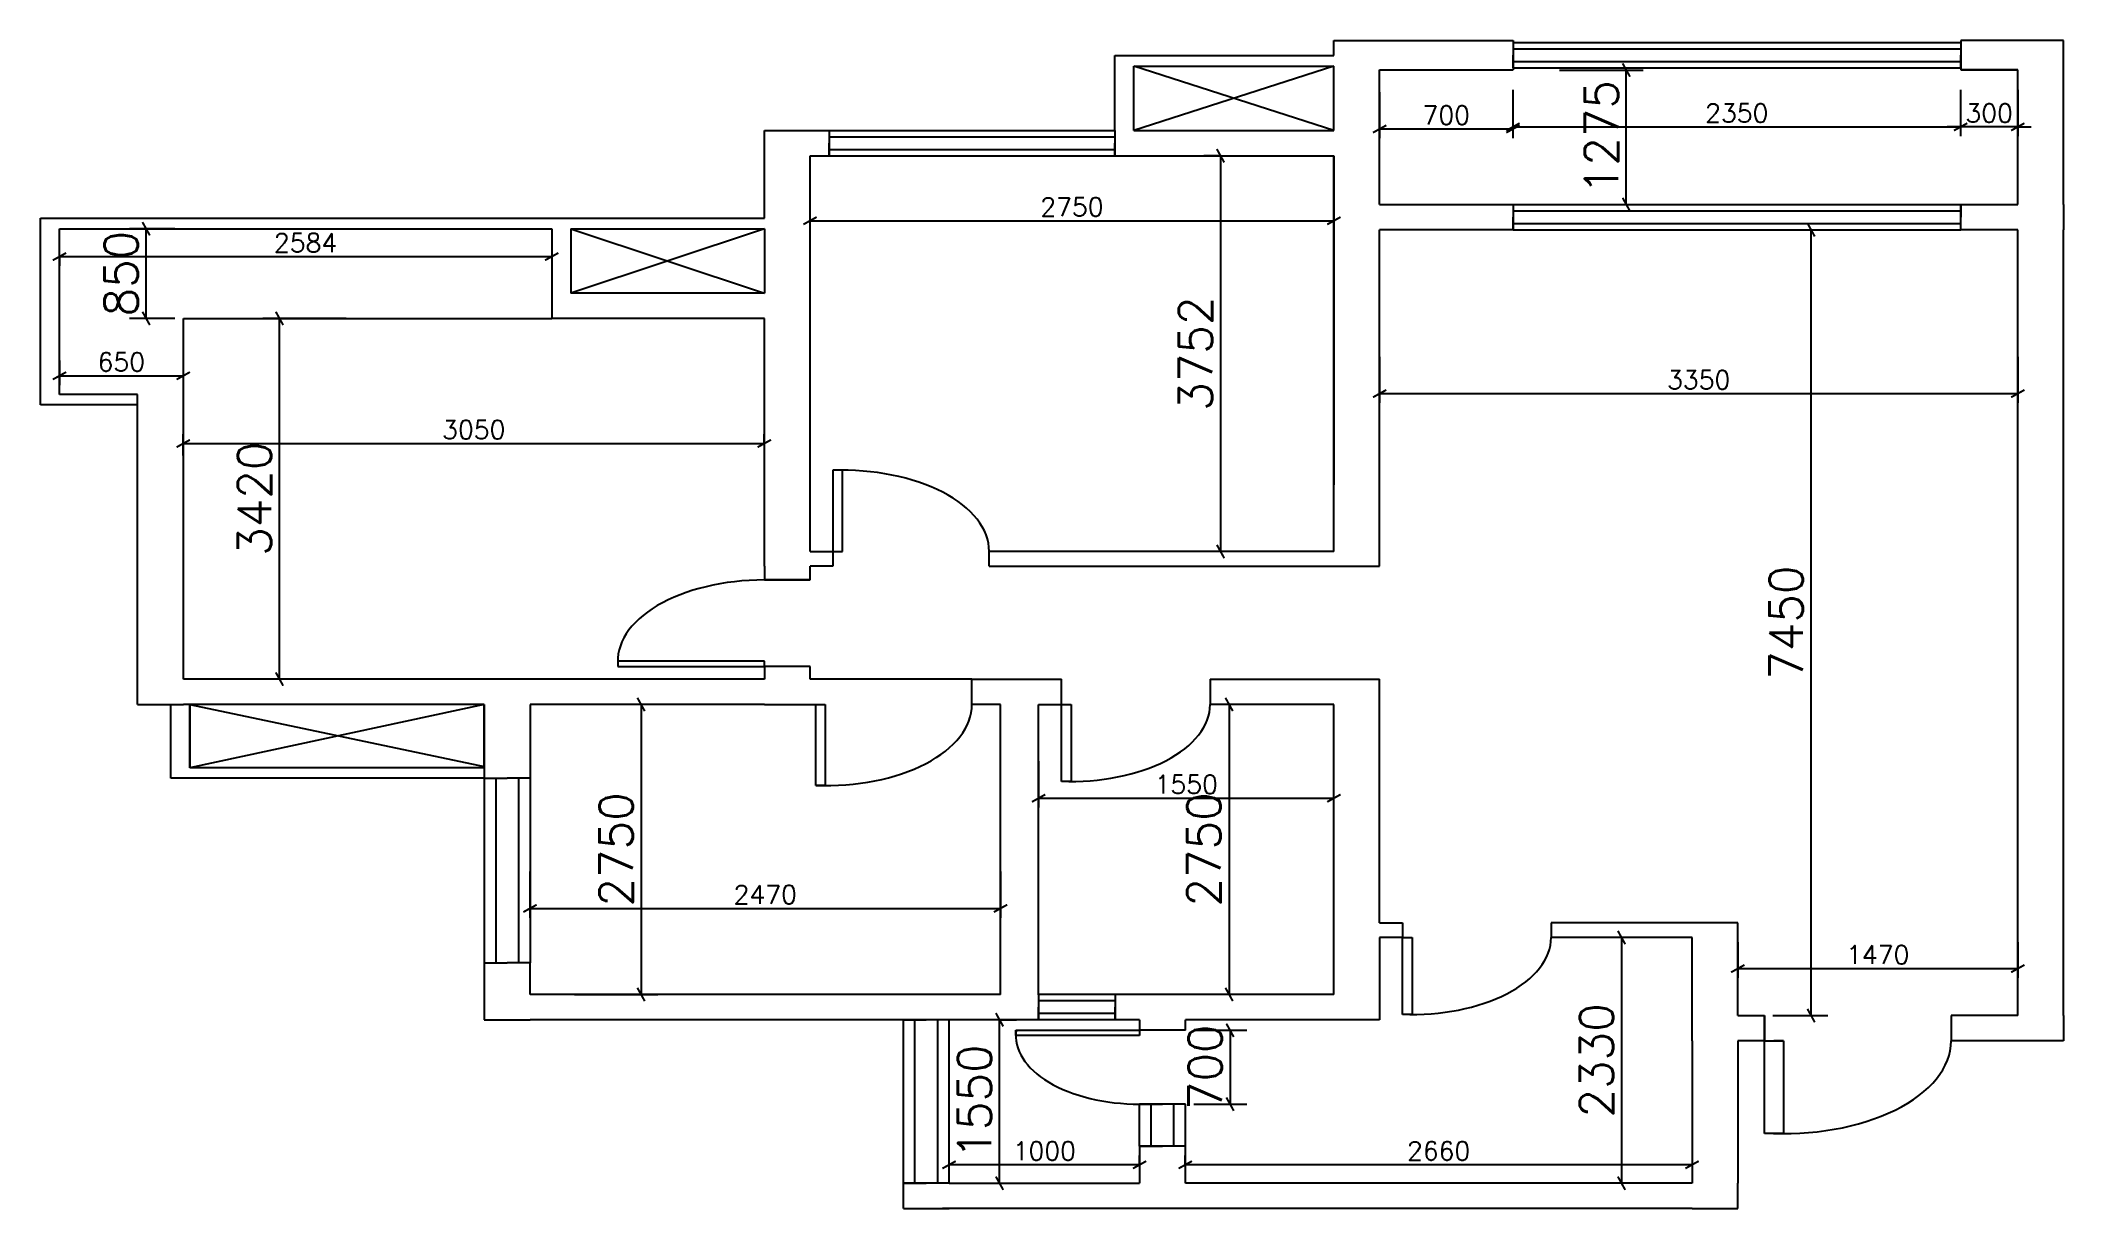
# Model space of a CAD drawing. Header units: millimetres. Extents: x 20837 to 97633253, y -10239614 to 28523936.
# Drawn here: x 30514853 to 97633253, y -10239614 to 28523936 of the extents above; entities that cross this region are included whole.
import ezdxf

# ---------------------------------------------------------------- set-up
doc = ezdxf.new("R2010")
doc.units = ezdxf.units.MM
doc.styles.get("Standard").update_dxf_attribs({"font": 'txt', "bigfont": 'gbcbig.shx'})
doc.dimstyles.new('平面标注', dxfattribs={"dimscale": 70, "dimtxt": 2.5, "dimasz": 1, "dimexe": 1.25, "dimexo": 0.625, "dimtad": 1, "dimtxsty": 'Standard', "dimblk": 'ARCHTICK', "dimcen": 2.5, "dimadec": 0, "dimazin": 0, "dimtfac": 1, "dimtix": 1, "dimtmove": 0, "dimatfit": 3, "dimldrblk": 'DOT', "dimfxl": 0, "dimlwd": -1, "dimlwe": -1, "dimarcsym": 0})

# ---------------------------------------------------------------- blocks, each defined once
blk = doc.blocks.new('_ArchTick')
at = {"color": 0, "linetype": 'ByBlock', "const_width": 0.15}
blk.add_lwpolyline([(-0.5, -0.5), (0.5, 0.5)], dxfattribs=at)
blk = doc.blocks.new('*D7')
at = {"color": 0}
for p, q in [((13735, -400), (13735, -738)), ((15205, -400), (15205, -738)), ((13735, -651), (15205, -651))]:
    blk.add_line(p, q, dxfattribs=at)
at = {"layer": 'Defpoints', "color": 0}
for p in [(13735, -356), (15205, -356), (15205, -651)]:
    blk.add_point(p, dxfattribs=at)
at = {"color": 0, "xscale": 70, "yscale": 70, "zscale": 70, "rotation": 180}
blk.add_blockref('_ArchTick', (13735, -651), dxfattribs=at)
at = {"color": 0, "xscale": 70, "yscale": 70, "zscale": 70}
blk.add_blockref('_ArchTick', (15205, -651), dxfattribs=at)
at = {"color": 0, "insert": (14470, -519), "char_height": 175, "attachment_point": 5}
blk.add_mtext('1470', dxfattribs=at)
blk = doc.blocks.new('_Dot')
at = {"color": 0, "linetype": 'ByBlock', "lineweight": -2}
blk.add_line((-0.5, 0), (-1, 0), dxfattribs=at)
at = {"color": 0, "linetype": 'ByBlock', "const_width": 0.5}
blk.add_lwpolyline([(-0.25, 0, 1), (0.25, 0, 1)], format="xyb", close=True, dxfattribs=at)
blk = doc.blocks.new('*D8')
at = {"color": 0}
for p, q in [((11855, 5151), (11855, 4713)), ((15205, 5151), (15205, 4713)), ((11855, 4801), (15205, 4801))]:
    blk.add_line(p, q, dxfattribs=at)
at = {"layer": 'Defpoints', "color": 0}
for p in [(11855, 6354), (15205, 6354), (15205, 4801)]:
    blk.add_point(p, dxfattribs=at)
at = {"color": 0, "xscale": 70, "yscale": 70, "zscale": 70, "rotation": 180}
blk.add_blockref('_ArchTick', (11855, 4801), dxfattribs=at)
at = {"color": 0, "xscale": 70, "yscale": 70, "zscale": 70}
blk.add_blockref('_ArchTick', (15205, 4801), dxfattribs=at)
at = {"color": 0, "insert": (13530, 4932), "char_height": 175, "attachment_point": 5}
blk.add_mtext('3350', dxfattribs=at)
blk = doc.blocks.new('*D9')
at = {"color": 0}
for p, q in [((8328, 1854), (7891, 1854)), ((7978, 1854), (7978, -896)), ((7628, -896), (8066, -896))]:
    blk.add_line(p, q, dxfattribs=at)
at = {"layer": 'Defpoints', "color": 0}
for p in [(8625, 1854), (7395, -896), (7978, -896)]:
    blk.add_point(p, dxfattribs=at)
at = {"color": 0, "xscale": 70, "yscale": 70, "zscale": 70}
for p, rotation in [((7978, 1854), 90), ((7978, -896), 270)]:
    blk.add_blockref('_ArchTick', p, dxfattribs=dict(at, rotation=rotation))
at = {"color": 0, "insert": (7847, 479), "char_height": 175, "attachment_point": 5, "rotation": 90}
blk.add_mtext('2750', dxfattribs=at)
blk = doc.blocks.new('*D10')
at = {"color": 0}
for p, q in [((10065, 1315), (10065, 877)), ((10065, 965), (11615, 965)), ((11615, 615), (11615, 1052))]:
    blk.add_line(p, q, dxfattribs=at)
at = {"layer": 'Defpoints', "color": 0}
for p in [(10065, 1851), (11615, 965), (11615, -896)]:
    blk.add_point(p, dxfattribs=at)
at = {"color": 0, "xscale": 70, "yscale": 70, "zscale": 70, "rotation": 180}
blk.add_blockref('_ArchTick', (10065, 965), dxfattribs=at)
at = {"color": 0, "xscale": 70, "yscale": 70, "zscale": 70}
blk.add_blockref('_ArchTick', (11615, 965), dxfattribs=at)
at = {"color": 0, "insert": (10840, 1096), "char_height": 175, "attachment_point": 5}
blk.add_mtext('1550', dxfattribs=at)
blk = doc.blocks.new('*D11')
at = {"color": 0}
for p, q in [((11855, 7660), (11855, 7222)), ((12555, 7660), (12555, 7222)), ((11855, 7310), (12555, 7310))]:
    blk.add_line(p, q, dxfattribs=at)
at = {"layer": 'Defpoints', "color": 0}
for p in [(11855, 7869), (12555, 7869), (12555, 7310)]:
    blk.add_point(p, dxfattribs=at)
at = {"color": 0, "xscale": 70, "yscale": 70, "zscale": 70, "rotation": 180}
blk.add_blockref('_ArchTick', (11855, 7310), dxfattribs=at)
at = {"color": 0, "xscale": 70, "yscale": 70, "zscale": 70}
blk.add_blockref('_ArchTick', (12555, 7310), dxfattribs=at)
at = {"color": 0, "insert": (12205, 7441), "char_height": 175, "attachment_point": 5}
blk.add_mtext('700', dxfattribs=at)
blk = doc.blocks.new('*D12')
at = {"color": 0}
for p, q in [((14905, 7680), (14905, 7242)), ((15205, 7680), (15205, 7242)), ((14905, 7330), (14835, 7330)), ((15205, 7330), (14905, 7330)), ((15205, 7330), (15275, 7330))]:
    blk.add_line(p, q, dxfattribs=at)
at = {"layer": 'Defpoints', "color": 0}
for p in [(14905, 7869), (15205, 7869), (14905, 7330)]:
    blk.add_point(p, dxfattribs=at)
at = {"color": 0, "xscale": 70, "yscale": 70, "zscale": 70}
blk.add_blockref('_ArchTick', (14905, 7330), dxfattribs=at)
at = {"color": 0, "xscale": 70, "yscale": 70, "zscale": 70, "rotation": 180}
blk.add_blockref('_ArchTick', (15205, 7330), dxfattribs=at)
at = {"color": 0, "insert": (15055, 7461), "char_height": 175, "attachment_point": 5}
blk.add_mtext('300', dxfattribs=at)
blk = doc.blocks.new('*D13')
at = {"color": 0}
for p, q in [((12555, 7680), (12555, 7242)), ((14905, 7636), (14905, 7242)), ((12555, 7330), (14905, 7330))]:
    blk.add_line(p, q, dxfattribs=at)
at = {"layer": 'Defpoints', "color": 0}
for p in [(12555, 7869), (14905, 7680), (14905, 7330)]:
    blk.add_point(p, dxfattribs=at)
at = {"color": 0, "xscale": 70, "yscale": 70, "zscale": 70, "rotation": 180}
blk.add_blockref('_ArchTick', (12555, 7330), dxfattribs=at)
at = {"color": 0, "xscale": 70, "yscale": 70, "zscale": 70}
blk.add_blockref('_ArchTick', (14905, 7330), dxfattribs=at)
at = {"color": 0, "insert": (13730, 7461), "char_height": 175, "attachment_point": 5}
blk.add_mtext('2350', dxfattribs=at)
blk = doc.blocks.new('*D14')
at = {"color": 0}
for p, q in [((11065, 1854), (10977, 1854)), ((11065, 1854), (11065, -896)), ((11065, -896), (10977, -896))]:
    blk.add_line(p, q, dxfattribs=at)
at = {"layer": 'Defpoints', "color": 0}
for p in [(11065, 1854), (11065, -896), (11065, -896)]:
    blk.add_point(p, dxfattribs=at)
at = {"color": 0, "xscale": 70, "yscale": 70, "zscale": 70}
for p, rotation in [((11065, 1854), 90), ((11065, -896), 270)]:
    blk.add_blockref('_ArchTick', p, dxfattribs=dict(at, rotation=rotation))
at = {"color": 0, "insert": (10933, 479), "char_height": 175, "attachment_point": 5, "rotation": 90}
blk.add_mtext('2750', dxfattribs=at)
blk = doc.blocks.new('*D15')
at = {"color": 0}
for p, q in [((7395, 270), (7395, -168)), ((9865, 270), (9865, -168)), ((7395, -80), (9865, -80))]:
    blk.add_line(p, q, dxfattribs=at)
at = {"layer": 'Defpoints', "color": 0}
for p in [(7395, 510), (9865, 479), (9865, -80)]:
    blk.add_point(p, dxfattribs=at)
at = {"color": 0, "xscale": 70, "yscale": 70, "zscale": 70, "rotation": 180}
blk.add_blockref('_ArchTick', (7395, -80), dxfattribs=at)
at = {"color": 0, "xscale": 70, "yscale": 70, "zscale": 70}
blk.add_blockref('_ArchTick', (9865, -80), dxfattribs=at)
at = {"color": 0, "insert": (8630, 51), "char_height": 175, "attachment_point": 5}
blk.add_mtext('2470', dxfattribs=at)
blk = doc.blocks.new('*D16')
at = {"color": 0}
for p, q in [((4925, 6100), (4925, 6012)), ((4925, 6100), (7509, 6100)), ((7509, 6100), (7509, 6012))]:
    blk.add_line(p, q, dxfattribs=at)
at = {"layer": 'Defpoints', "color": 0}
for p in [(4925, 6140), (7509, 6140), (7509, 6100)]:
    blk.add_point(p, dxfattribs=at)
at = {"color": 0, "xscale": 70, "yscale": 70, "zscale": 70, "rotation": 180}
blk.add_blockref('_ArchTick', (4925, 6100), dxfattribs=at)
at = {"color": 0, "xscale": 70, "yscale": 70, "zscale": 70}
blk.add_blockref('_ArchTick', (7509, 6100), dxfattribs=at)
at = {"color": 0, "insert": (6217, 6231), "char_height": 175, "attachment_point": 5}
blk.add_mtext('2584', dxfattribs=at)
blk = doc.blocks.new('*D17')
at = {"color": 0}
for p, q in [((8865, 6244), (8865, 6528)), ((11615, 6244), (11615, 6528)), ((8865, 6440), (11615, 6440))]:
    blk.add_line(p, q, dxfattribs=at)
at = {"layer": 'Defpoints', "color": 0}
for p in [(11615, 6440), (8865, 6200), (11615, 6200)]:
    blk.add_point(p, dxfattribs=at)
at = {"color": 0, "xscale": 70, "yscale": 70, "zscale": 70, "rotation": 180}
blk.add_blockref('_ArchTick', (8865, 6440), dxfattribs=at)
at = {"color": 0, "xscale": 70, "yscale": 70, "zscale": 70}
blk.add_blockref('_ArchTick', (11615, 6440), dxfattribs=at)
at = {"color": 0, "insert": (10240, 6571), "char_height": 175, "attachment_point": 5}
blk.add_mtext('2750', dxfattribs=at)
blk = doc.blocks.new('*D18')
at = {"color": 0}
for p, q in [((11020, 7056), (10932, 7056)), ((11020, 7056), (11020, 3304)), ((11020, 3304), (10932, 3304))]:
    blk.add_line(p, q, dxfattribs=at)
at = {"layer": 'Defpoints', "color": 0}
for p in [(11040, 7056), (11020, 3304), (11040, 3304)]:
    blk.add_point(p, dxfattribs=at)
at = {"color": 0, "xscale": 70, "yscale": 70, "zscale": 70}
for p, rotation in [((11020, 7056), 90), ((11020, 3304), 270)]:
    blk.add_blockref('_ArchTick', p, dxfattribs=dict(at, rotation=rotation))
at = {"color": 0, "insert": (10889, 5180), "char_height": 175, "attachment_point": 5, "rotation": 90}
blk.add_mtext('3752', dxfattribs=at)
blk = doc.blocks.new('*D19')
at = {"color": 0}
for p, q in [((10879, -1236), (11158, -1236)), ((11070, -1236), (11070, -1936)), ((10879, -1936), (11158, -1936))]:
    blk.add_line(p, q, dxfattribs=at)
at = {"layer": 'Defpoints', "color": 0}
for p in [(10835, -1236), (10835, -1936), (11070, -1936)]:
    blk.add_point(p, dxfattribs=at)
at = {"color": 0, "xscale": 70, "yscale": 70, "zscale": 70}
for p, rotation in [((11070, -1236), 90), ((11070, -1936), 270)]:
    blk.add_blockref('_ArchTick', p, dxfattribs=dict(at, rotation=rotation))
at = {"color": 0, "insert": (10939, -1586), "char_height": 175, "attachment_point": 5, "rotation": 90}
blk.add_mtext('700', dxfattribs=at)
blk = doc.blocks.new('*D20')
at = {"color": 0}
for p, q in [((9595, -2511), (9595, -2423)), ((10595, -2511), (10595, -2423)), ((10595, -2511), (9595, -2511))]:
    blk.add_line(p, q, dxfattribs=at)
at = {"layer": 'Defpoints', "color": 0}
for p in [(9595, -2511), (9595, -2511), (10595, -2511)]:
    blk.add_point(p, dxfattribs=at)
at = {"color": 0, "xscale": 70, "yscale": 70, "zscale": 70, "rotation": 180}
blk.add_blockref('_ArchTick', (9595, -2511), dxfattribs=at)
at = {"color": 0, "xscale": 70, "yscale": 70, "zscale": 70}
blk.add_blockref('_ArchTick', (10595, -2511), dxfattribs=at)
at = {"color": 0, "insert": (10095, -2380), "char_height": 175, "attachment_point": 5}
blk.add_mtext('1000', dxfattribs=at)
blk = doc.blocks.new('*D21')
at = {"color": 0}
for p, q in [((9854, -1136), (9948, -1136)), ((9860, -2686), (9860, -1136)), ((9854, -2686), (9948, -2686))]:
    blk.add_line(p, q, dxfattribs=at)
at = {"layer": 'Defpoints', "color": 0}
for p in [(9810, -1136), (9860, -1136), (9810, -2686)]:
    blk.add_point(p, dxfattribs=at)
at = {"color": 0, "xscale": 70, "yscale": 70, "zscale": 70}
for p, rotation in [((9860, -1136), 90), ((9860, -2686), 270)]:
    blk.add_blockref('_ArchTick', p, dxfattribs=dict(at, rotation=rotation))
at = {"color": 0, "insert": (9729, -1911), "char_height": 175, "attachment_point": 5, "rotation": 90}
blk.add_mtext('1550', dxfattribs=at)
blk = doc.blocks.new('*D22')
at = {"color": 0}
for p, q in [((10835, -2511), (10835, -2423)), ((13495, -2404), (13495, -2598)), ((13495, -2511), (10835, -2511))]:
    blk.add_line(p, q, dxfattribs=at)
at = {"layer": 'Defpoints', "color": 0}
for p in [(13495, -2360), (10835, -2511), (10835, -2511)]:
    blk.add_point(p, dxfattribs=at)
at = {"color": 0, "xscale": 70, "yscale": 70, "zscale": 70, "rotation": 180}
blk.add_blockref('_ArchTick', (10835, -2511), dxfattribs=at)
at = {"color": 0, "xscale": 70, "yscale": 70, "zscale": 70}
blk.add_blockref('_ArchTick', (13495, -2511), dxfattribs=at)
at = {"color": 0, "insert": (12165, -2380), "char_height": 175, "attachment_point": 5}
blk.add_mtext('2660', dxfattribs=at)
blk = doc.blocks.new('*D23')
at = {"color": 0}
for p, q in [((13125, -356), (13038, -356)), ((13125, -356), (13125, -2686)), ((13125, -2686), (13038, -2686))]:
    blk.add_line(p, q, dxfattribs=at)
at = {"layer": 'Defpoints', "color": 0}
for p in [(13125, -356), (13125, -2686), (13125, -2686)]:
    blk.add_point(p, dxfattribs=at)
at = {"color": 0, "xscale": 70, "yscale": 70, "zscale": 70}
for p, rotation in [((13125, -356), 90), ((13125, -2686), 270)]:
    blk.add_blockref('_ArchTick', p, dxfattribs=dict(at, rotation=rotation))
at = {"color": 0, "insert": (12994, -1521), "char_height": 175, "attachment_point": 5, "rotation": 90}
blk.add_mtext('2330', dxfattribs=at)
blk = doc.blocks.new('*D24')
at = {"color": 0}
for p, q in [((12800, 7869), (13238, 7869)), ((13150, 6594), (13150, 7869)), ((12800, 6594), (13238, 6594))]:
    blk.add_line(p, q, dxfattribs=at)
at = {"layer": 'Defpoints', "color": 0}
for p in [(12205, 7869), (13150, 7869), (12205, 6594)]:
    blk.add_point(p, dxfattribs=at)
at = {"color": 0, "xscale": 70, "yscale": 70, "zscale": 70}
for p, rotation in [((13150, 7869), 90), ((13150, 6594), 270)]:
    blk.add_blockref('_ArchTick', p, dxfattribs=dict(at, rotation=rotation))
at = {"color": 0, "insert": (13019, 7232), "char_height": 175, "attachment_point": 5, "rotation": 90}
blk.add_mtext('1275', dxfattribs=at)
blk = doc.blocks.new('*D25')
at = {"color": 0}
for p, q in [((4925, 5116), (4925, 4882)), ((5575, 5110), (5575, 4882)), ((4925, 4970), (5575, 4970))]:
    blk.add_line(p, q, dxfattribs=at)
at = {"layer": 'Defpoints', "color": 0}
for p in [(4925, 5160), (5575, 5154), (5575, 4970)]:
    blk.add_point(p, dxfattribs=at)
at = {"color": 0, "xscale": 70, "yscale": 70, "zscale": 70, "rotation": 180}
blk.add_blockref('_ArchTick', (4925, 4970), dxfattribs=at)
at = {"color": 0, "xscale": 70, "yscale": 70, "zscale": 70}
blk.add_blockref('_ArchTick', (5575, 4970), dxfattribs=at)
at = {"color": 0, "insert": (5250, 5101), "char_height": 175, "attachment_point": 5}
blk.add_mtext('650', dxfattribs=at)
blk = doc.blocks.new('*D26')
at = {"color": 0}
for p, q in [((5531, 6364), (5292, 6364)), ((5380, 5514), (5380, 6364)), ((5531, 5514), (5292, 5514))]:
    blk.add_line(p, q, dxfattribs=at)
at = {"layer": 'Defpoints', "color": 0}
for p in [(5380, 6364), (5575, 6364), (5575, 5514)]:
    blk.add_point(p, dxfattribs=at)
at = {"color": 0, "xscale": 70, "yscale": 70, "zscale": 70}
for p, rotation in [((5380, 6364), 90), ((5380, 5514), 270)]:
    blk.add_blockref('_ArchTick', p, dxfattribs=dict(at, rotation=rotation))
at = {"color": 0, "insert": (5249, 5939), "char_height": 175, "attachment_point": 5, "rotation": 90}
blk.add_mtext('850', dxfattribs=at)
blk = doc.blocks.new('*D27')
at = {"color": 0}
for p, q in [((6430, 5514), (5992, 5514)), ((6080, 2094), (6080, 5514)), ((6430, 2094), (5992, 2094))]:
    blk.add_line(p, q, dxfattribs=at)
at = {"layer": 'Defpoints', "color": 0}
for p in [(6080, 5514), (6542, 5514), (6550, 2094)]:
    blk.add_point(p, dxfattribs=at)
at = {"color": 0, "xscale": 70, "yscale": 70, "zscale": 70}
for p, rotation in [((6080, 5514), 90), ((6080, 2094), 270)]:
    blk.add_blockref('_ArchTick', p, dxfattribs=dict(at, rotation=rotation))
at = {"color": 0, "insert": (5949, 3804), "char_height": 175, "attachment_point": 5, "rotation": 90}
blk.add_mtext('3420', dxfattribs=at)
blk = doc.blocks.new('*D28')
at = {"color": 0}
for p, q in [((5575, 4214), (5575, 4415)), ((8625, 4328), (8625, 4415)), ((5575, 4328), (8625, 4328))]:
    blk.add_line(p, q, dxfattribs=at)
at = {"layer": 'Defpoints', "color": 0}
for p in [(8625, 4328), (8625, 4328), (5575, 4170)]:
    blk.add_point(p, dxfattribs=at)
at = {"color": 0, "xscale": 70, "yscale": 70, "zscale": 70, "rotation": 180}
blk.add_blockref('_ArchTick', (5575, 4328), dxfattribs=at)
at = {"color": 0, "xscale": 70, "yscale": 70, "zscale": 70}
blk.add_blockref('_ArchTick', (8625, 4328), dxfattribs=at)
at = {"color": 0, "insert": (7100, 4459), "char_height": 175, "attachment_point": 5}
blk.add_mtext('3050', dxfattribs=at)
blk = doc.blocks.new('*D29')
at = {"color": 0}
for p, q in [((13919, 6354), (14208, 6354)), ((14120, -1096), (14120, 6354)), ((13919, -1096), (14208, -1096))]:
    blk.add_line(p, q, dxfattribs=at)
at = {"layer": 'Defpoints', "color": 0}
for p in [(13875, 6354), (14120, 6354), (13875, -1096)]:
    blk.add_point(p, dxfattribs=at)
at = {"color": 0, "xscale": 70, "yscale": 70, "zscale": 70}
for p, rotation in [((14120, 6354), 90), ((14120, -1096), 270)]:
    blk.add_blockref('_ArchTick', p, dxfattribs=dict(at, rotation=rotation))
at = {"color": 0, "insert": (13989, 2629), "char_height": 175, "attachment_point": 5, "rotation": 90}
blk.add_mtext('7450', dxfattribs=at)
blk = doc.blocks.new('绿地C1')
for p, q in [((11615.225, 8006.173), (11615.225, 8149.473)), ((11615.225, 8149.473), (11855.225, 8149.473)), ((11855.225, 8149.473), (12555.225, 8149.473)), ((12555.225, 8149.473), (12555.225, 7869.473)), ((15205.225, 8149.473), (14905.225, 8149.473)), ((14905.225, 8149.473), (14905.225, 7869.473)), ((15445.225, 8149.473), (15205.225, 8149.473)), ((15445.225, 7869.473), (15445.225, 8149.473)), ((11615.225, 7296.173), (11615.225, 7906.173)), ((11855.225, 6594.473), (11855.225, 7869.473)), ((11855.225, 7869.473), (12555.225, 7869.473)), ((15205.225, 7869.473), (14905.225, 7869.473)), ((14905.225, 7869.473), (15205.225, 7869.473)), ((15205.225, 6594.473), (15205.225, 7869.473)), ((15445.225, 6594.473), (15445.225, 7869.473)), ((8625.225, 6463.967), (8625.225, 7296.173)), ((8625.225, 7296.173), (8865.225, 7296.173)), ((8865.225, 7296.173), (8965.225, 7296.173)), ((8965.225, 7296.173), (8965.225, 7056.173)), ((10465.225, 7296.173), (10465.225, 7056.173)), ((10565.225, 7296.173), (11615.225, 7296.173)), ((8865.225, 3304.173), (8865.225, 7056.173)), ((8865.225, 7056.173), (8965.225, 7056.173)), ((10465.225, 7056.173), (11615.225, 7056.173)), ((11615.225, 3304.173), (11615.225, 7056.173)), ((11615.225, 7056.173), (11615.225, 6874.244)), ((11615.225, 3304.173), (11615.225, 6876.173)), ((11615.225, 6874.244), (11615.225, 3934.698)), ((11855.225, 6594.473), (12555.225, 6594.473)), ((14905.225, 6354.473), (14905.225, 6594.473)), ((14905.225, 6594.473), (15205.225, 6594.473)), ((15445.225, 6594.473), (15445.225, 6354.473)), ((8625.225, 6363.967), (8625.225, 5753.967)), ((12555.225, 6354.473), (11855.225, 6354.473)), ((11855.225, 3164.173), (11855.225, 6354.473)), ((15205.225, 6354.473), (14905.225, 6354.473)), ((15205.225, -1095.527), (15205.225, 6354.473)), ((15445.225, -1095.527), (15445.225, 6354.473)), ((8625.225, 5753.967), (7609.225, 5753.967)), ((8370, 5513.967), (7509.225, 5513.967)), ((8625.225, 5513.967), (8370, 5513.967)), ((8625.225, 5491.337), (8625.225, 5513.967)), ((8625.225, 3164.173), (8625.225, 5491.337)), ((5335.225, 4693.967), (5335.225, 4793.967)), ((5575.225, 2093.967), (5575.225, 4793.967)), ((5335.225, 2093.967), (5335.225, 4693.967)), ((8865.225, 3304.173), (8985.225, 3304.173)), ((8985.225, 3304.173), (8985.225, 3164.173)), ((9805.225, 3164.173), (9805.225, 3304.173)), ((11615.225, 3304.173), (9805.225, 3304.173)), ((8625.225, 3164.173), (8625.225, 3033.967)), ((8985.225, 3164.173), (8865.225, 3164.173)), ((8865.225, 3033.967), (8865.225, 3164.173)), ((9805.225, 3164.173), (11615.225, 3164.173)), ((11615.225, 3164.173), (11855.225, 3164.173)), ((8865.225, 3033.967), (8625.225, 3033.967)), ((8625.225, 3033.967), (8865.225, 3033.967)), ((8865.225, 2213.967), (8625.225, 2213.967)), ((8625.225, 2213.967), (8625.225, 2093.967)), ((8865.225, 2093.967), (8865.225, 2213.967)), ((5335.225, 1853.967), (5335.225, 2093.967)), ((8625.225, 2093.967), (5575.225, 2093.967)), ((9715.225, 2093.967), (8865.225, 2093.967)), ((9715.225, 2093.967), (10185.225, 2093.967)), ((9715.225, 1853.967), (9715.225, 2093.967)), ((10185.225, 1853.967), (10185.225, 2093.967)), ((10965.225, 2093.967), (11855.225, 2093.967)), ((10965.225, 2093.967), (10965.225, 1853.967)), ((11855.225, -215.827), (11855.225, 2093.967)), ((5335.225, 1853.967), (5575.225, 1853.967)), ((6040.517, 1853.967), (5575.225, 1853.967)), ((7155.225, 1853.967), (6040.517, 1853.967)), ((7155.225, 1264.173), (7155.225, 1853.967)), ((7155.225, 1853.967), (7155.225, 1253.967)), ((8625.225, 1853.967), (7395.225, 1853.967)), ((7395.225, 1853.967), (7395.225, 1253.967)), ((8625.225, 1853.967), (8865.225, 1853.967)), ((8865.225, 1853.967), (8895.225, 1853.967)), ((9865.225, 1853.967), (9715.225, 1853.967)), ((9865.225, -896.033), (9865.225, 1853.967)), ((10065.225, 1853.967), (10065.225, 1851.337)), ((10065.225, 1853.967), (10185.225, 1853.967)), ((10065.225, -898.663), (10065.225, 1851.337)), ((11615.225, 1853.967), (10965.225, 1853.967)), ((11615.225, -896.033), (11615.225, 1853.967)), ((7155.225, 1253.967), (7155.225, 1264.173)), ((7155.225, 1253.967), (7155.225, 1153.967)), ((7395.225, 1253.967), (7395.225, 1153.967)), ((11855.225, -215.827), (11975.225, -215.827)), ((11975.225, -215.827), (11975.225, -355.827)), ((13735.225, -215.827), (12755.225, -215.827)), ((12755.225, -215.827), (12755.225, -355.827)), ((13735.225, -355.827), (13735.225, -215.827)), ((11855.225, -355.827), (11855.225, -1135.827)), ((11975.225, -355.827), (11855.225, -355.827)), ((13495.225, -355.827), (12755.225, -355.827)), ((13495.225, -1095.527), (13495.225, -355.827)), ((13735.225, -1095.527), (13735.225, -355.827)), ((7155.225, -596.033), (7155.225, -1135.827)), ((7395.225, -896.033), (7395.225, -596.033)), ((9865.225, -896.033), (7395.225, -896.033)), ((11615.225, -896.033), (10467.512, -896.033)), ((7155.225, -1135.827), (7395.225, -1135.827)), ((9355.225, -1135.827), (7395.225, -1135.827)), ((10065.225, -1135.827), (9595.225, -1135.827)), ((10595.225, -1135.827), (10467.512, -1135.827)), ((10595.225, -1135.827), (10595.225, -1235.827)), ((11615.225, -1135.827), (10835.225, -1135.827)), ((10835.225, -1235.827), (10835.225, -1135.827)), ((11855.225, -1135.827), (11615.225, -1135.827)), ((13495.225, -1335.527), (13495.225, -1095.527)), ((13735.225, -1095.527), (13875.225, -1095.527)), ((13875.225, -1335.527), (13875.225, -1095.527)), ((13875.225, -1095.527), (13875.225, -1335.527)), ((15205.225, -1095.527), (14855.225, -1095.527)), ((14855.225, -1095.527), (14855.225, -1335.527)), ((15445.225, -1095.527), (15445.225, -1335.527)), ((10835.225, -1235.827), (10595.225, -1235.827)), ((13495.225, -1335.527), (13495.225, -2685.527)), ((13735.225, -1335.527), (13735.225, -2685.527)), ((13875.225, -1335.527), (13735.225, -1335.527)), ((13875.225, -1335.527), (13875.225, -1335.527)), ((15205.225, -1335.527), (14855.225, -1335.527)), ((15445.225, -1335.527), (15205.225, -1335.527)), ((10835.225, -1935.827), (10595.225, -1935.827)), ((10835.225, -2335.827), (10595.225, -2335.827)), ((10595.225, -2335.827), (10595.225, -2685.827)), ((10835.225, -2685.827), (10835.225, -2335.827)), ((9355.225, -2925.827), (9355.225, -2685.827)), ((9595.225, -2685.827), (9355.225, -2685.827)), ((9595.225, -2685.827), (10595.225, -2685.827)), ((13495.225, -2685.827), (10835.225, -2685.827)), ((13735.225, -2925.827), (13735.225, -2685.527)), ((9355.225, -2925.827), (9595.225, -2925.827)), ((10595.225, -2925.827), (9560, -2925.827)), ((10835.225, -2925.827), (10595.225, -2925.827)), ((13495.225, -2925.827), (10835.225, -2925.827)), ((13495.225, -2925.827), (13735.225, -2925.827))]:
    blk.add_line(p, q)
at = {"color": 4}
for p, q in [((12555.225, 8129.473), (12555.225, 8009.473)), ((12555.225, 8129.473), (14905.225, 8129.473)), ((14905.225, 8129.473), (14905.225, 8009.473)), ((12555.225, 8069.473), (14905.225, 8069.473)), ((12555.225, 7889.473), (12555.225, 8009.473)), ((14905.225, 7889.473), (14905.225, 8009.473)), ((12555.225, 7949.473), (14905.225, 7949.473)), ((12555.225, 7889.473), (14905.225, 7889.473)), ((8965.225, 7296.173), (8965.225, 7176.173)), ((8965.225, 7296.173), (10465.225, 7296.173)), ((8965.225, 7236.173), (10465.225, 7236.173)), ((10465.225, 7296.173), (10465.225, 7176.173)), ((8965.225, 7056.173), (8965.225, 7176.173)), ((8965.225, 7116.173), (10465.225, 7116.173)), ((10465.225, 7056.173), (10465.225, 7176.173)), ((8965.225, 7056.173), (10465.225, 7056.173)), ((12555.225, 6594.473), (12555.225, 6474.473)), ((12555.225, 6594.473), (14905.225, 6594.473)), ((14905.225, 6594.473), (14905.225, 6474.473)), ((12555.225, 6534.473), (14905.225, 6534.473)), ((12555.225, 6354.473), (12555.225, 6474.473)), ((12555.225, 6414.473), (14905.225, 6414.473)), ((14905.225, 6354.473), (14905.225, 6474.473)), ((12555.225, 6354.473), (14905.225, 6354.473)), ((7155.225, 1153.967), (7275.225, 1153.967)), ((7155.225, 1153.967), (7155.225, -596.033)), ((7215.225, 1153.967), (7215.225, -596.033)), ((7395.225, 1153.967), (7275.225, 1153.967)), ((7335.225, 1153.967), (7335.225, -596.033)), ((7395.225, 1153.967), (7395.225, -596.033)), ((7155.225, -596.033), (7275.225, -596.033)), ((7395.225, -596.033), (7275.225, -596.033)), ((10467.512, -895.93), (10065.225, -895.93)), ((10065.225, -895.93), (10065.225, -1015.93)), ((10467.512, -895.93), (10467.512, -1015.93)), ((10467.512, -955.93), (10065.225, -955.93)), ((10065.225, -1135.93), (10065.225, -1015.93)), ((10467.512, -1135.93), (10467.512, -1015.93)), ((9355.225, -2685.827), (9355.225, -1135.827)), ((9355.225, -1135.827), (9475.225, -1135.827)), ((9415.225, -2685.827), (9415.225, -1135.827)), ((9595.225, -1135.827), (9475.225, -1135.827)), ((9535.225, -2685.827), (9535.225, -1135.827)), ((9595.225, -2685.827), (9595.225, -1135.827)), ((10467.512, -1075.93), (10065.225, -1075.93)), ((10467.512, -1135.93), (10065.225, -1135.93)), ((10595.225, -2335.827), (10595.225, -1935.827)), ((10595.225, -1935.827), (10715.225, -1935.827)), ((10655.225, -2335.827), (10655.225, -1935.827)), ((10835.225, -1935.827), (10715.225, -1935.827)), ((10775.225, -2335.827), (10775.225, -1935.827)), ((10835.225, -2335.827), (10835.225, -1935.827)), ((10595.225, -2335.827), (10715.225, -2335.827)), ((10835.225, -2335.827), (10715.225, -2335.827)), ((9355.225, -2685.827), (9475.225, -2685.827)), ((9595.225, -2685.827), (9475.225, -2685.827))]:
    blk.add_line(p, q, dxfattribs=at)
at = {"color": 2}
for p, q in [((10465.225, 7296.173), (10465.225, 8006.173)), ((10465.225, 8006.173), (11615.225, 8006.173)), ((10565.225, 7296.173), (10565.225, 7906.173)), ((10565.225, 7906.173), (11615.225, 7906.173)), ((11615.225, 7296.173), (10565.225, 7906.173)), ((10565.225, 7906.173), (11615.225, 7906.173)), ((11615.225, 7906.173), (10565.225, 7296.173)), ((7510, 6463.967), (8625.225, 6463.967)), ((7609.225, 6363.967), (8625.225, 6363.967)), ((7609.225, 6363.967), (7609.225, 5753.967)), ((7609.225, 6363.967), (8625.225, 5753.967)), ((8625.225, 6363.967), (7609.225, 5753.967)), ((5510, 1153.967), (5510, 1853.967)), ((5610, 1853.967), (5610, 1253.967)), ((7155.225, 1853.967), (5610, 1253.967)), ((5610, 1253.967), (5610, 1853.967)), ((5610, 1853.967), (7155.225, 1264.173)), ((7155.225, 1253.967), (5610, 1253.967)), ((7155.225, 1153.967), (5510, 1153.967))]:
    blk.add_line(p, q, dxfattribs=at)
at = {"color": 3}
for p, q in [((12555.225, 6594.473), (12555.225, 6354.473)), ((10065.225, -896.033), (10065.225, -1135.827)), ((10467.512, -896.033), (10467.512, -1135.827)), ((9595.225, -1135.827), (9355.225, -1135.827))]:
    blk.add_line(p, q, dxfattribs=at)
at = {"color": 1}
for p, q in [((4825.225, 6363.967), (4825.225, 6463.967)), ((4825.225, 6463.967), (7510, 6463.967)), ((4825.225, 4693.967), (4825.225, 6363.967)), ((4925.225, 4793.967), (4925.225, 6363.967)), ((4925.225, 6363.967), (7509.225, 6363.967)), ((7509.225, 6363.967), (7509.225, 5513.967)), ((5575.225, 5513.967), (7509.225, 5513.967)), ((5575.225, 4793.967), (5575.225, 5513.967)), ((5335.225, 4793.967), (4925.225, 4793.967)), ((4925.225, 4693.967), (4825.225, 4693.967)), ((5335.225, 4693.967), (4925.225, 4693.967))]:
    blk.add_line(p, q, dxfattribs=at)
at = {"color": 42}
for p, q in [((9035.225, 4074.173), (8985.225, 4074.173)), ((8985.225, 4074.173), (8985.225, 3304.173)), ((9035.225, 3304.173), (9035.225, 4074.173)), ((8985.225, 3304.173), (9035.225, 3304.173)), ((8625.225, 2263.967), (7855.225, 2263.967)), ((7855.225, 2263.967), (7855.225, 2213.967)), ((8625.225, 2213.967), (8625.225, 2263.967)), ((7855.225, 2213.967), (8625.225, 2213.967)), ((8895.225, 1853.967), (8945.225, 1853.967)), ((8895.225, 1083.967), (8895.225, 1853.967)), ((8945.225, 1853.967), (8945.225, 1083.967)), ((10185.225, 1853.967), (10235.225, 1853.967)), ((10185.225, 1123.967), (10185.225, 1853.967)), ((10235.225, 1853.967), (10235.225, 1123.967)), ((8945.225, 1083.967), (8895.225, 1083.967)), ((10235.225, 1123.967), (10185.225, 1123.967)), ((11975.225, -355.827), (12025.225, -355.827)), ((11975.225, -1085.827), (11975.225, -355.827)), ((12025.225, -355.827), (12025.225, -1085.827)), ((12025.225, -1085.827), (11975.225, -1085.827)), ((9945.225, -1285.827), (9945.225, -1235.827)), ((9945.225, -1235.827), (10595.225, -1235.827)), ((10595.225, -1235.827), (10595.225, -1285.827)), ((10595.225, -1285.827), (9945.225, -1285.827)), ((13875.225, -1335.527), (13975.225, -1335.527)), ((13875.225, -2215.527), (13875.225, -1335.527)), ((13975.225, -1335.527), (13925.225, -1335.527)), ((13975.225, -1335.527), (13975.225, -2215.527)), ((13975.225, -2215.527), (13875.225, -2215.527))]:
    blk.add_line(p, q, dxfattribs=at)
for centre, radius, start, end in [((9035.225, 3304.173), 770, 0, 93.7231248), ((8625.225, 2263.967), 770, 90, 183.7231248), ((8945.225, 1853.967), 770, 266.2768752, 0), ((10235.225, 1853.967), 730, 266.0725566, 0), ((12025.225, -355.827), 730, 266.0725566, 0), ((10595.225, -1285.827), 650, 175.5882742, 270), ((13975.225, -1335.527), 880, 263.4750212, 0)]:
    blk.add_arc(centre, radius, start, end, dxfattribs=at)
for base, p1, p2, picture, middle in [((12555.225, 7310), (11855.225, 7869.473), (12555.225, 7869.473), '*D11', (12205.225, 7441.25)), ((14905.225, 7330), (12555.225, 7869.473), (14905.225, 7680), '*D13', (13730.225, 7461.25)), ((14905.225, 7330), (15205.225, 7869.473), (14905.225, 7869.473), '*D12', (15055.225, 7461.25)), ((11615.225, 6440), (8865.225, 6200), (11615.225, 6200), '*D17', (10240.225, 6571.25)), ((7509.225, 6100), (4925.225, 6140), (7509.225, 6140), '*D16', (6217.225, 6231.25)), ((15205.225, 4800.629), (11855.225, 6354.473), (15205.225, 6354.473), '*D8', (13530.225, 4931.879)), ((5575.225, 4970), (4925.225, 5160), (5575.225, 5153.967), '*D25', (5250.225, 5101.25)), ((8625.225, 4327.755), (5575.225, 4170), (8625.225, 4327.755), '*D28', (7100.225, 4459.005)), ((11615.225, 964.698), (10065.225, 1851.337), (11615.225, -896.033), '*D10', (10840.225, 1095.948)), ((9865.225, -80), (7395.225, 510), (9865.225, 478.967), '*D15', (8630.225, 51.25)), ((15205.225, -650.581), (13735.225, -355.827), (15205.225, -355.827), '*D7', (14470.225, -519.331)), ((9595.225, -2510.827), (10595.225, -2510.827), (9595.225, -2510.827), '*D20', (10095.225, -2379.577)), ((10835.225, -2510.827), (13495.225, -2360), (10835.225, -2510.827), '*D22', (12165.225, -2379.577))]:
    dim = blk.add_linear_dim(base=base, p1=p1, p2=p2, dimstyle='平面标注')
    dim.commit()
    dim.dimension.update_dxf_attribs({"geometry": picture, "text_midpoint": middle})
for base, p1, p2, picture, middle in [((13150, 7869.473), (12205.225, 6594.473), (12205.225, 7869.473), '*D24', (13018.75, 7231.973)), ((11020, 3304.173), (11040.225, 7056.173), (11040.225, 3304.173), '*D18', (10888.75, 5180.173)), ((5380, 6363.967), (5575.225, 5513.967), (5575.225, 6363.967), '*D26', (5248.75, 5938.967)), ((14120, 6354.473), (13875.225, -1095.527), (13875.225, 6354.473), '*D29', (13988.75, 2629.473)), ((6080, 5513.967), (6550, 2093.967), (6542.225, 5513.967), '*D27', (5948.75, 3803.967)), ((7978.094, -896.033), (8625.225, 1853.967), (7395.225, -896.033), '*D9', (7846.844, 478.967)), ((11064.586, -896.033), (11064.586, 1853.967), (11064.586, -896.033), '*D14', (10933.336, 478.967)), ((13125.225, -2685.827), (13125.225, -355.827), (13125.225, -2685.827), '*D23', (12993.975, -1520.827)), ((9860, -1135.827), (9810, -2685.827), (9810, -1135.827), '*D21', (9728.75, -1910.827)), ((11070, -1935.827), (10835.225, -1235.827), (10835.225, -1935.827), '*D19', (10938.75, -1585.827))]:
    dim = blk.add_linear_dim(base=base, p1=p1, p2=p2, angle=90, dimstyle='平面标注')
    dim.commit()
    dim.dimension.update_dxf_attribs({"geometry": picture, "text_midpoint": middle})

msp = doc.modelspace()

# ---------------------------------------------------------------- block references
at = {"xscale": 6320, "yscale": 3500, "zscale": 6320}
msp.add_blockref('绿地C1', (19430, 780), dxfattribs=at)

doc.saveas('drawing.dxf')
